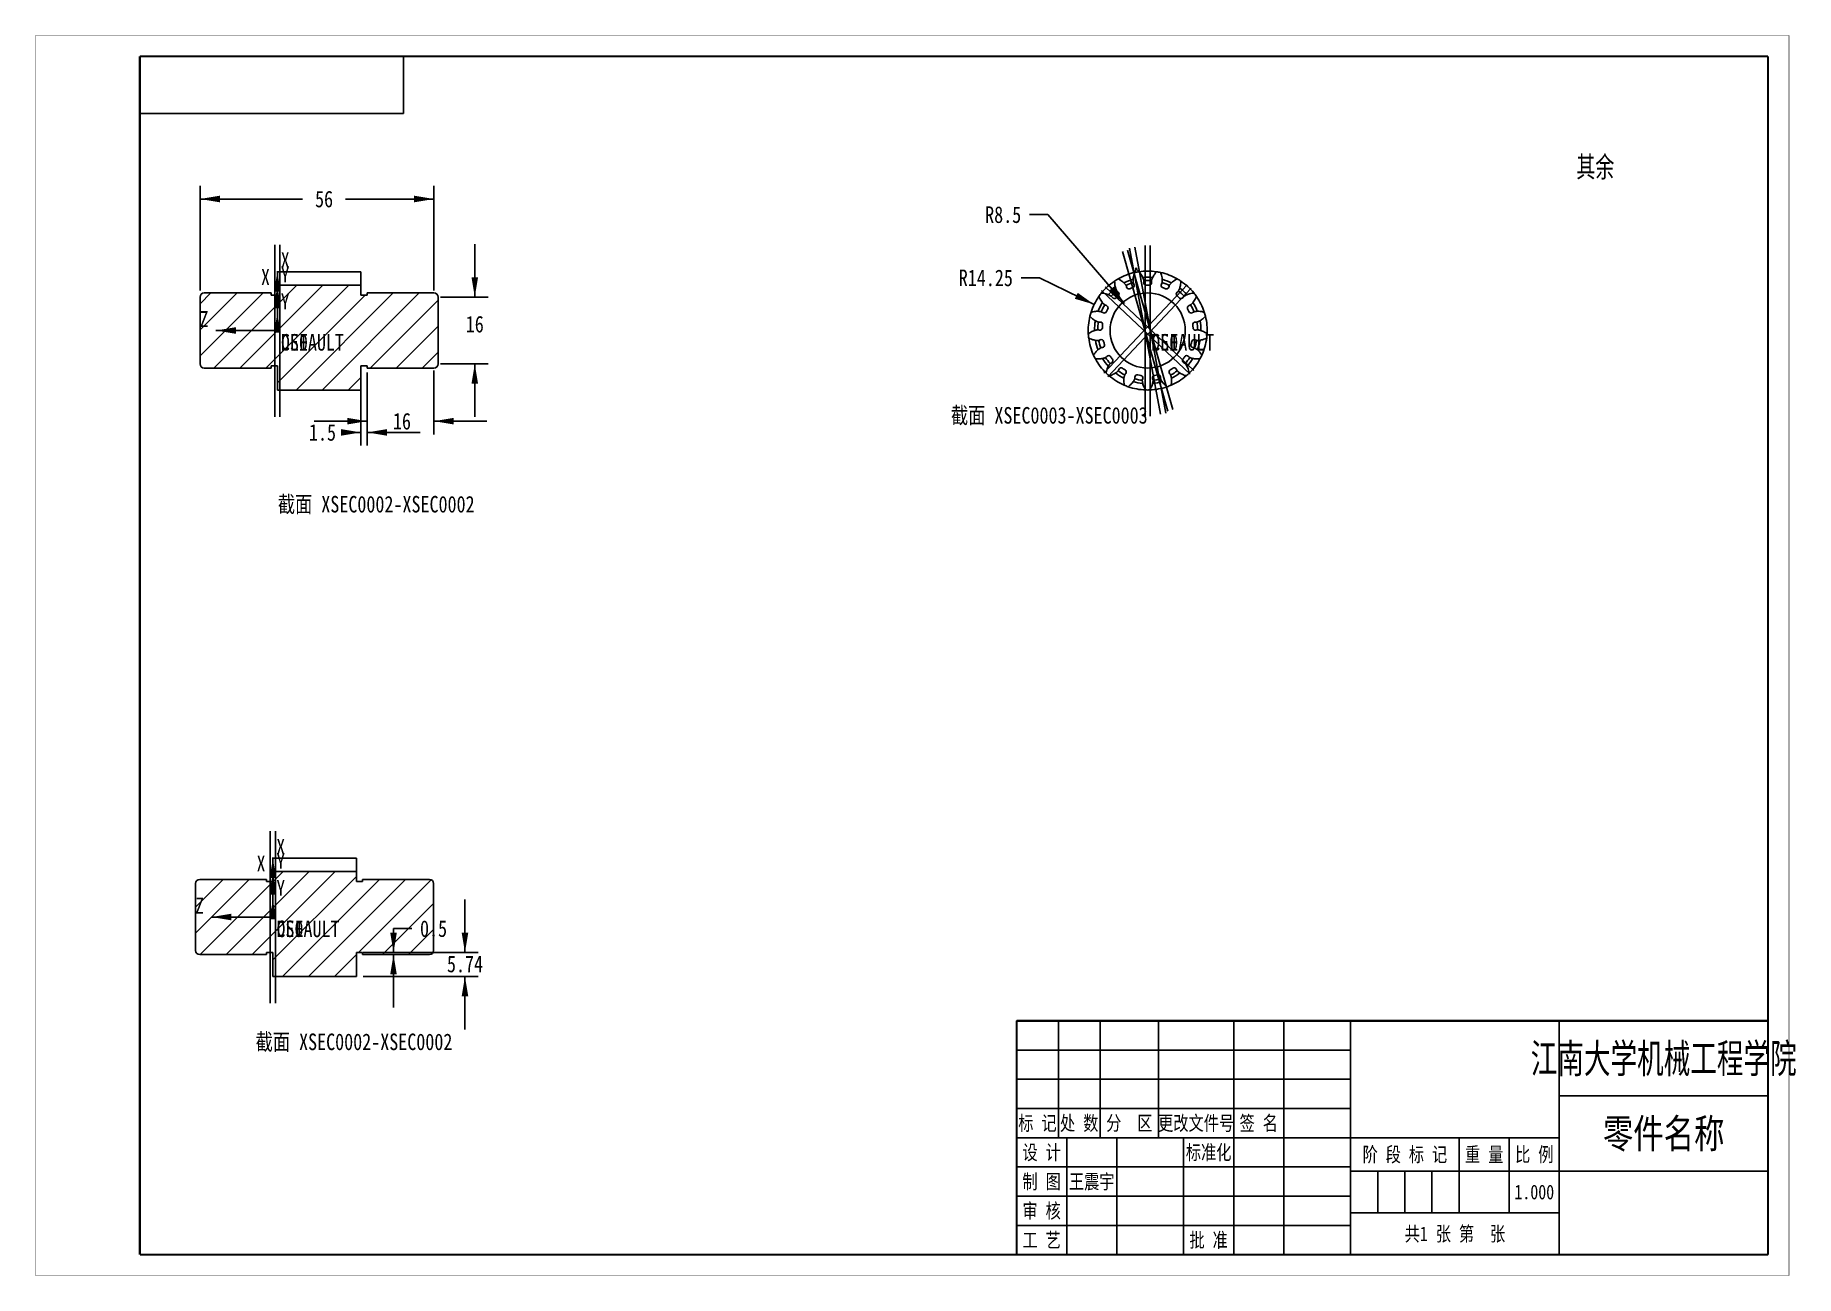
# Model space of a CAD drawing. Header units: inches. Extents: x 0 to 16.6, y 0 to 11.7.
import ezdxf

# ---------------------------------------------------------------- set-up
doc = ezdxf.new("R2010")
doc.units = ezdxf.units.IN
doc.header["$LTSCALE"] = 0.9094488189
doc.header["$MEASUREMENT"] = 0
doc.layers.get('0').update_dxf_attribs({"linetype": 'CONTINUOUS'})
for name, color, linetype in [('CSYS', 7, 'CONTINUOUS'), ('CURVE', 7, 'CONTINUOUS'), ('DATUM', 7, 'CONTINUOUS')]:
    doc.layers.add(name, color=color, linetype=linetype)
doc.styles.get("Standard").update_dxf_attribs({"font": 'txt', "width": 0.8})
doc.styles.add('TEXTSTYLE_2', font='txt', dxfattribs={"width": 0.7})
doc.dimstyles.new('DIMSTYLE_1', dxfattribs={"dimtxt": 0.15625, "dimasz": 0.1875, "dimexe": 0.125, "dimexo": 0.0625, "dimgap": 0.078125, "dimtad": 0, "dimtih": 1, "dimtoh": 1, "dimzin": 4, "dimdsep": 46, "dimtxsty": 'Standard', "dimblk": '_FILLED', "dimblk1": '_FILLED', "dimblk2": '_FILLED', "dimcen": 0.09, "dimazin": 1, "dimtfac": 1, "dimtofl": 0, "dimtmove": 0, "dimatfit": 3, "dimldrblk": '_FILLED', "dimfxl": 1, "dimtolj": 1, "dimtzin": 4, "dimarcsym": 0})
doc.dimstyles.new('DIMSTYLE_2', dxfattribs={"dimtxt": 0.15625, "dimasz": 0.1875, "dimexe": 0.125, "dimexo": 0.0625, "dimgap": 0.09, "dimtad": 0, "dimtih": 1, "dimtoh": 1, "dimzin": 4, "dimdsep": 46, "dimtxsty": 'Standard', "dimblk": '_FILLED', "dimblk1": '_FILLED', "dimblk2": '_FILLED', "dimcen": 0.09, "dimazin": 1, "dimtfac": 1, "dimtofl": 0, "dimtmove": 0, "dimatfit": 3, "dimldrblk": '_FILLED', "dimfxl": 1, "dimtolj": 1, "dimtzin": 4, "dimarcsym": 0})
pattern_1 = [(45, (0, 0), (-0.1227491437, 0.1227491437), [])]

msp = doc.modelspace()

# ---------------------------------------------------------------- texts
at = {"color": 2, "linetype": 'Continuous', "insert": (14.5303216028, 10.5526755954), "char_height": 0.1968503937, "width": 0.4133858268, "attachment_point": 1, "line_spacing_factor": 0.9, "style": 'TEXTSTYLE_2'}
msp.add_mtext('其余', dxfattribs=at)
at = {"color": 7, "linetype": 'Continuous', "attachment_point": 1, "line_spacing_factor": 0.9}
for s, insert, char_height, width in [('X', (2.1280804426, 9.490168339), 0.1494832677, 0.1195866142), ('Y', (2.3138087891, 9.5149656183), 0.1494832677, 0.1195866142), ('Z', (1.5493402852, 9.0935237551), 0.1494832677, 0.1195866142), ('DEFAULT', (2.3138087891, 8.8778987551), 0.15625, 0.875), ('DEFAULT', (10.5213396467, 8.8778987551), 0.15625, 0.875), ('X', (2.0861832305, 3.9597363321), 0.1494832677, 0.1195866142), ('Y', (2.2719115769, 3.9845336114), 0.1494832677, 0.1195866142), ('Z', (1.507443073, 3.5630917483), 0.1494832677, 0.1195866142), ('DEFAULT', (2.2719115769, 3.3474667483), 0.15625, 0.875)]:
    msp.add_mtext(s, dxfattribs=dict(at, insert=insert, char_height=char_height, width=width))
at = {"color": 2, "linetype": 'Continuous', "char_height": 0.15625, "width": 3.75, "attachment_point": 3, "line_spacing_factor": 0.9}
for s, insert in [('截面 XSEC0003-XSEC0003', (10.4882687806, 8.1891438339)), ('截面 XSEC0002-XSEC0002', (4.1408411364, 7.351199590399999)), ('截面 XSEC0002-XSEC0002', (3.9313550755, 2.2816369175))]:
    msp.add_mtext(s, dxfattribs=dict(at, insert=insert))
at = {"layer": 'CSYS', "color": 7, "linetype": 'Continuous', "attachment_point": 1, "line_spacing_factor": 0.9}
for s, insert, char_height, width in [('X', (2.3138087891, 9.6477489726), 0.1494832677, 0.1195866142), ('X', (2.1280804426, 9.490168339), 0.1494832677, 0.1195866142), ('Y', (2.3138087891, 9.5149656183), 0.1494832677, 0.1195866142), ('Y', (2.3138087891, 9.260180822899999), 0.1494832677, 0.1195866142), ('Z', (1.5493402852, 9.0935237551), 0.1494832677, 0.1195866142), ('Z', (1.5493402852, 9.0935237551), 0.1494832677, 0.1195866142), ('CS0', (2.3138087891, 8.8778987551), 0.15625, 0.375), ('CS1', (2.3138087891, 8.8778987551), 0.15625, 0.375), ('CS0', (10.5213396467, 8.8778987551), 0.15625, 0.375), ('CS1', (10.5213396467, 8.8778987551), 0.15625, 0.375), ('X', (2.2719115769, 4.1173169658), 0.1494832677, 0.1195866142), ('X', (2.0861832305, 3.9597363321), 0.1494832677, 0.1195866142), ('Y', (2.2719115769, 3.9845336114), 0.1494832677, 0.1195866142), ('Y', (2.2719115769, 3.7297488161), 0.1494832677, 0.1195866142), ('Z', (1.507443073, 3.5630917483), 0.1494832677, 0.1195866142), ('Z', (1.507443073, 3.5630917483), 0.1494832677, 0.1195866142), ('CS0', (2.2719115769, 3.3474667483), 0.15625, 0.375), ('CS1', (2.2719115769, 3.3474667483), 0.15625, 0.375)]:
    msp.add_mtext(s, dxfattribs=dict(at, insert=insert, char_height=char_height, width=width))

# ---------------------------------------------------------------- blocks, each defined once
blk = doc.blocks.new('_FILLED')
at = {"color": 0, "linetype": 'ByBlock'}
blk.add_solid([(0, 0), (-1, 0.1666666667), (-1, -0.1666666667)], dxfattribs=at)
blk = doc.blocks.new('*D1')
at = {"color": 2, "linetype": 'Continuous', "transparency": 16777216}
for p, q in [((4.1425693964, 9.2259302512), (4.1425693964, 9.7259302512)), ((3.8196158757, 9.2259302512), (4.2675693964, 9.2259302512)), ((3.8196158757, 8.5960089913), (4.2675693964, 8.5960089913)), ((4.1425693964, 8.5960089913), (4.1425693964, 8.0960089913))]:
    blk.add_line(p, q, dxfattribs=at)
at = {"color": 2, "linetype": 'Continuous', "transparency": 16777216, "xscale": 0.1875, "yscale": 0.1875, "zscale": 0.1875}
for p, rotation in [((4.1425693964, 9.2259302512), 270), ((4.1425693964, 8.5960089913), 90)]:
    blk.add_blockref('_FILLED', p, dxfattribs=dict(at, rotation=rotation))
at = {"color": 2, "linetype": 'Continuous', "transparency": 16777216, "insert": (4.1425693964, 9.0492757768), "char_height": 0.15625, "width": 0.25, "attachment_point": 2, "line_spacing_factor": 0.9}
blk.add_mtext('16', dxfattribs=at)
blk = doc.blocks.new('*D2')
at = {"color": 2, "linetype": 'Continuous', "transparency": 16777216}
for p, q in [((1.5523914663, 9.2884302512), (1.5523914663, 10.2759762715)), ((1.5523914663, 10.1509762715), (2.5182909595, 10.1509762715)), ((3.7571158757, 10.1509762715), (2.9245409595, 10.1509762715)), ((3.7571158757, 9.2884302512), (3.7571158757, 10.2759762715))]:
    blk.add_line(p, q, dxfattribs=at)
at = {"color": 2, "linetype": 'Continuous', "transparency": 16777216, "xscale": 0.1875, "yscale": 0.1875, "zscale": 0.1875, "rotation": 180}
blk.add_blockref('_FILLED', (1.5523914663, 10.1509762715), dxfattribs=at)
at = {"color": 2, "linetype": 'Continuous', "transparency": 16777216, "xscale": 0.1875, "yscale": 0.1875, "zscale": 0.1875}
blk.add_blockref('_FILLED', (3.7571158757, 10.1509762715), dxfattribs=at)
at = {"color": 2, "linetype": 'Continuous', "transparency": 16777216, "insert": (2.7214159595, 10.2291012715), "char_height": 0.15625, "width": 0.25, "attachment_point": 2, "line_spacing_factor": 0.9}
blk.add_mtext('56', dxfattribs=at)
blk = doc.blocks.new('*D3')
at = {"color": 2, "linetype": 'Continuous', "transparency": 16777216}
for p, q in [((9.5456338782, 10.0034980847), (9.3737588782, 10.0034980847)), ((10.2696589469, 9.1643418072), (9.5456338782, 10.0034980847))]:
    blk.add_line(p, q, dxfattribs=at)
at = {"color": 2, "linetype": 'Continuous', "transparency": 16777216, "xscale": 0.1875, "yscale": 0.1875, "zscale": 0.1875, "rotation": 310.7876651956001}
blk.add_blockref('_FILLED', (10.2696589469, 9.1643418072), dxfattribs=at)
at = {"color": 2, "linetype": 'Continuous', "transparency": 16777216, "insert": (9.2956338782, 10.0816230847), "char_height": 0.15625, "width": 0.5, "attachment_point": 3, "line_spacing_factor": 0.9}
blk.add_mtext('R8.5', dxfattribs=at)
blk = doc.blocks.new('*D4')
at = {"color": 2, "linetype": 'Continuous', "transparency": 16777216}
for p, q in [((9.4670455733, 9.4073912535), (9.2951705733, 9.4073912535)), ((9.9837009425, 9.156242533099999), (9.4670455733, 9.4073912535))]:
    blk.add_line(p, q, dxfattribs=at)
at = {"color": 2, "linetype": 'Continuous', "transparency": 16777216, "xscale": 0.1875, "yscale": 0.1875, "zscale": 0.1875, "rotation": 334.075385112}
blk.add_blockref('_FILLED', (9.9837009425, 9.156242533099999), dxfattribs=at)
at = {"color": 2, "linetype": 'Continuous', "transparency": 16777216, "insert": (9.2170455733, 9.4855162535), "char_height": 0.15625, "width": 0.75, "attachment_point": 3, "line_spacing_factor": 0.9}
blk.add_mtext('R14.25', dxfattribs=at)
blk = doc.blocks.new('*D5')
at = {"color": 2, "linetype": 'Continuous', "transparency": 16777216}
for p, q in [((4.0502275398, 3.0458919452), (4.0502275398, 3.5458919452)), ((3.0887422856, 3.0458919452), (4.1752275398, 3.0458919452)), ((3.0887422856, 2.8198670343), (4.1752275398, 2.8198670343)), ((4.0502275398, 2.8198670343), (4.0502275398, 2.3198670343))]:
    blk.add_line(p, q, dxfattribs=at)
at = {"color": 2, "linetype": 'Continuous', "transparency": 16777216, "xscale": 0.1875, "yscale": 0.1875, "zscale": 0.1875}
for p, rotation in [((4.0502275398, 3.0458919452), 270), ((4.0502275398, 2.8198670343), 90)]:
    blk.add_blockref('_FILLED', p, dxfattribs=dict(at, rotation=rotation))
at = {"color": 2, "linetype": 'Continuous', "transparency": 16777216, "insert": (4.0502275398, 3.0158368374), "char_height": 0.15625, "width": 0.5, "attachment_point": 2, "line_spacing_factor": 0.9}
blk.add_mtext('5.74', dxfattribs=at)
blk = doc.blocks.new('*D6')
at = {"color": 2, "linetype": 'Continuous', "transparency": 16777216}
for p, q in [((3.1271946159, 8.4941389126), (3.1271946159, 7.9311491807)), ((3.7571158757, 8.5335089913), (3.7571158757, 7.9311491807)), ((3.1271946159, 8.0561491807), (2.6271946159, 8.0561491807)), ((3.7571158757, 8.0561491807), (4.2571158757, 8.0561491807))]:
    blk.add_line(p, q, dxfattribs=at)
at = {"color": 2, "linetype": 'Continuous', "transparency": 16777216, "xscale": 0.1875, "yscale": 0.1875, "zscale": 0.1875}
blk.add_blockref('_FILLED', (3.1271946159, 8.0561491807), dxfattribs=at)
at = {"color": 2, "linetype": 'Continuous', "transparency": 16777216, "xscale": 0.1875, "yscale": 0.1875, "zscale": 0.1875, "rotation": 180}
blk.add_blockref('_FILLED', (3.7571158757, 8.0561491807), dxfattribs=at)
at = {"color": 2, "linetype": 'Continuous', "transparency": 16777216, "insert": (3.4559725474, 8.1342741807), "char_height": 0.15625, "width": 0.25, "attachment_point": 2, "line_spacing_factor": 0.9}
blk.add_mtext('16', dxfattribs=at)
blk = doc.blocks.new('*D7')
at = {"color": 2, "linetype": 'Continuous', "transparency": 16777216}
for p, q in [((3.0681394978, 8.513823952000001), (3.0681394978, 7.8251704761)), ((3.1271946159, 8.513823952000001), (3.1271946159, 7.8251704761)), ((3.0681394978, 7.9501704761), (2.9123743021, 7.9501704761)), ((3.1271946159, 7.9501704761), (3.6271946159, 7.9501704761))]:
    blk.add_line(p, q, dxfattribs=at)
at = {"color": 2, "linetype": 'Continuous', "transparency": 16777216, "xscale": 0.1875, "yscale": 0.1875, "zscale": 0.1875}
blk.add_blockref('_FILLED', (3.0681394978, 7.9501704761), dxfattribs=at)
at = {"color": 2, "linetype": 'Continuous', "transparency": 16777216, "xscale": 0.1875, "yscale": 0.1875, "zscale": 0.1875, "rotation": 180}
blk.add_blockref('_FILLED', (3.1271946159, 7.9501704761), dxfattribs=at)
at = {"color": 2, "linetype": 'Continuous', "transparency": 16777216, "insert": (2.8342493021, 8.0282954761), "char_height": 0.15625, "width": 0.375, "attachment_point": 3, "line_spacing_factor": 0.9}
blk.add_mtext('1.5', dxfattribs=at)
blk = doc.blocks.new('*D8')
at = {"color": 2, "linetype": 'Continuous', "transparency": 16777216}
for p, q in [((3.3762423226, 3.0458919452), (3.3762423226, 3.2712224765)), ((3.3762423226, 3.2712224765), (3.5481173226, 3.2712224765)), ((3.1477974037, 3.0458919452), (3.5012423226, 3.0458919452)), ((3.1477974037, 3.0262069058), (3.5012423226, 3.0262069058)), ((3.3762423226, 3.0262069058), (3.3762423226, 2.5262069058))]:
    blk.add_line(p, q, dxfattribs=at)
at = {"color": 2, "linetype": 'Continuous', "transparency": 16777216, "xscale": 0.1875, "yscale": 0.1875, "zscale": 0.1875}
for p, rotation in [((3.3762423226, 3.0458919452), 270), ((3.3762423226, 3.0262069058), 90)]:
    blk.add_blockref('_FILLED', p, dxfattribs=dict(at, rotation=rotation))
at = {"color": 2, "linetype": 'Continuous', "transparency": 16777216, "insert": (3.6262423226, 3.3493474765), "char_height": 0.15625, "width": 0.375, "attachment_point": 1, "line_spacing_factor": 0.9}
blk.add_mtext('0.5', dxfattribs=at)
blk = doc.blocks.new('*T9')
at = {"color": 2, "linetype": 'Continuous'}
for p, q in [((1.968503937, 2.2047244094), (-0, 2.2047244094)), ((-0, 0), (-0, 2.2047244094)), ((1.968503937, 0), (1.968503937, 2.2047244094)), ((1.968503937, 1.4960629921), (-0, 1.4960629921)), ((1.968503937, 0.7874015748000001), (-0, 0.7874015748000001)), ((1.968503937, 0), (-0, 0))]:
    blk.add_line(p, q, dxfattribs=at)
at = {"color": 2, "linetype": 'Continuous', "insert": (0.9842519685, 1.9881889764), "char_height": 0.2755905512, "width": 3.8582677165, "attachment_point": 2, "line_spacing_factor": 0.9, "style": 'TEXTSTYLE_2'}
blk.add_mtext('江南大学机械工程学院', dxfattribs=at)
at = {"color": 2, "linetype": 'Continuous', "insert": (0.9842519685, 1.2795275591), "char_height": 0.2755905512, "width": 2.2047244094, "attachment_point": 2, "line_spacing_factor": 0.9}
blk.add_mtext('零件名称 ', dxfattribs=at)
blk = doc.blocks.new('*T10')
at = {"color": 2, "linetype": 'Continuous'}
for p, q in [((1.968503937, 1.1023622047), (0, 1.1023622047)), ((0, 0), (0, 1.1023622047)), ((1.0236220472, 0.3937007874), (1.0236220472, 1.1023622047)), ((1.4960629921, 0.3937007874), (1.4960629921, 1.1023622047)), ((1.968503937, 0), (1.968503937, 1.1023622047)), ((1.968503937, 0.7874015748000001), (0, 0.7874015748000001)), ((0.2559055118, 0.3937007874), (0.2559055118, 0.7874015748000001)), ((0.5118110236, 0.3937007874), (0.5118110236, 0.7874015748000001)), ((0.7677165354000001, 0.3937007874), (0.7677165354000001, 0.7874015748000001)), ((1.968503937, 0.3937007874), (0, 0.3937007874)), ((1.968503937, 0), (0, 0))]:
    blk.add_line(p, q, dxfattribs=at)
at = {"color": 2, "linetype": 'Continuous', "char_height": 0.1377952756, "attachment_point": 2, "line_spacing_factor": 0.9}
for s, insert, width in [('阶 段 标 记', (0.5118110236, 1.0137795276), 1.5433070866), ('重 量', (1.2598425197, 1.0137795276), 0.6614173228), ('比 例', (1.7322834646, 1.0137795276), 0.6614173228), ('1.000', (1.7322834646, 0.6594488189), 1.1023622047), ('共1 张 第  张', (0.9842519685, 0.2657480315), 1.9842519685)]:
    blk.add_mtext(s, dxfattribs=dict(at, insert=insert, width=width))
blk = doc.blocks.new('*T11')
at = {"color": 2, "linetype": 'Continuous'}
for p, q in [((0, 0), (0, 1.1023622047)), ((0, 1.1023622047), (3.1496062992, 1.1023622047)), ((0.4724409449, 0), (0.4724409449, 1.1023622047)), ((0.9448818898000001, 0), (0.9448818898000001, 1.1023622047)), ((1.5748031496, 0), (1.5748031496, 1.1023622047)), ((2.0472440945, 0), (2.0472440945, 1.1023622047)), ((2.5196850394, 0), (2.5196850394, 1.1023622047)), ((3.1496062992, 0), (3.1496062992, 1.1023622047)), ((0, 0.8267716534999999), (3.1496062992, 0.8267716534999999)), ((0, 0.5511811024000001), (3.1496062992, 0.5511811024000001)), ((0, 0.2755905512), (3.1496062992, 0.2755905512)), ((0, 0), (3.1496062992, 0))]:
    blk.add_line(p, q, dxfattribs=at)
at = {"color": 2, "linetype": 'Continuous', "char_height": 0.1377952756, "width": 0.6614173228, "attachment_point": 2, "line_spacing_factor": 0.9}
for s, insert in [('设 计', (0.2362204724, 1.0334645669)), ('标准化', (1.811023622, 1.0334645669)), ('制 图', (0.2362204724, 0.7578740156999999)), ('王震宇', (0.7086614173000001, 0.7578740156999999)), ('审 核', (0.2362204724, 0.4822834646)), ('工 艺', (0.2362204724, 0.2066929134)), ('批 准', (1.811023622, 0.2066929134))]:
    blk.add_mtext(s, dxfattribs=dict(at, insert=insert))
blk = doc.blocks.new('*T12')
at = {"color": 2, "linetype": 'Continuous'}
for p, q in [((0, 0), (5.1181102362, 0)), ((0, 0), (0, -1.1023622047)), ((0.3937007874, 0), (0.3937007874, -1.1023622047)), ((0.7874015748000001, 0), (0.7874015748000001, -1.1023622047)), ((1.3385826772, 0), (1.3385826772, -1.1023622047)), ((2.0472440945, 0), (2.0472440945, -1.1023622047)), ((2.5196850394, 0), (2.5196850394, -1.1023622047)), ((3.1496062992, 0), (3.1496062992, -1.1023622047)), ((5.1181102362, 0), (5.1181102362, -1.1023622047)), ((0, -0.2755905512), (3.1496062992, -0.2755905512)), ((0, -0.5511811024000001), (3.1496062992, -0.5511811024000001)), ((0, -0.8267716534999999), (3.1496062992, -0.8267716534999999)), ((0, -1.1023622047), (5.1181102362, -1.1023622047))]:
    blk.add_line(p, q, dxfattribs=at)
at = {"color": 2, "linetype": 'Continuous', "char_height": 0.1377952756, "attachment_point": 2, "line_spacing_factor": 0.9}
for s, insert, width in [('标 记', (0.1968503937, -0.8956692913), 0.6614173228), ('处 数', (0.5905511811, -0.8956692913), 0.6614173228), ('分  区', (1.062992126, -0.8956692913), 0.8818897638), ('更改文件号', (1.6929133858, -0.8956692913), 1.1023622047), ('签 名', (2.2834645669, -0.8956692913), 0.6614173228)]:
    blk.add_mtext(s, dxfattribs=dict(at, insert=insert, width=width))
blk = doc.blocks.new('*T13')
at = {"color": 2, "linetype": 'Continuous'}
for p, q in [((0, 0), (2.4852362205, 0)), ((0, 0), (0, -0.5382627953)), ((2.4852362205, 0), (2.4852362205, -0.5382627953)), ((0, -0.5382627953), (2.4852362205, -0.5382627953))]:
    blk.add_line(p, q, dxfattribs=at)

# ---------------------------------------------------------------- dimensions: what is measured, and where the dimension line sits
at = {"color": 2, "linetype": 'Continuous'}
for base, p1, p2, picture, middle in [((3.7571158757, 10.1509762715), (1.5523914663, 9.2259302512), (3.7571158757, 9.2259302512), '*D2', (2.7214159868, 10.1509763943)), ((3.1271946159, 7.9501704761), (3.0681394978, 8.576323952000001), (3.1271946159, 8.576323952000001), '*D7', (2.6662805512, 7.9501702016)), ((3.7571158757, 8.0561491807), (3.1271946159, 8.5566389126), (3.7571158757, 8.5960089913), '*D6', (3.4715974703, 8.056148763300001))]:
    dim = msp.add_linear_dim(base=base, p1=p1, p2=p2, dimstyle='DIMSTYLE_1', dxfattribs=at)
    dim.commit()
    dim.dimension.update_dxf_attribs({"geometry": picture, "text_midpoint": middle, "dimtype": 160})
for mpoint, picture, middle in [((10.2696589469, 9.1643418072), '*D3', (9.0456338782, 10.0034980847)), ((9.9837009425, 9.156242533099999), '*D4', (8.8420455733, 9.4073912535))]:
    dim = msp.add_radius_dim(center=(10.4882687806, 8.9109696213), mpoint=mpoint, text='R<>', dimstyle='DIMSTYLE_2', override={"dimpost": '<>'}, dxfattribs=at)
    dim.commit()
    dim.dimension.update_dxf_attribs({"geometry": picture, "text_midpoint": middle, "dimtype": 164})
for base, p1, p2, angle, picture, middle in [((4.1425693964, 8.5960089913), (3.7571158757, 9.2259302512), (3.7571158757, 8.5960089913), 270, '*D1', (4.1581945164, 8.9711504358)), ((4.0502275398, 3.0458919452), (3.0262422856, 2.8198670343), (3.0262422856, 3.0458919452), 90, '*D5', (4.0541338943, 2.9377118809)), ((3.3762423226, 3.0458919452), (3.0852974037, 3.0262069058), (3.0852974037, 3.0458919452), 90, '*D8', (3.8176486398, 3.2712224525))]:
    dim = msp.add_linear_dim(base=base, p1=p1, p2=p2, angle=angle, dimstyle='DIMSTYLE_1', dxfattribs=at)
    dim.commit()
    dim.dimension.update_dxf_attribs({"geometry": picture, "text_midpoint": middle, "dimtype": 160})

# ---------------------------------------------------------------- hatches: boundary and pattern name
at = {"linetype": 'Continuous'}
h = msp.add_hatch(dxfattribs=at)
h.set_pattern_fill('XSEC0002', color=2, scale=0.1735935039, angle=45, style=0, pattern_type=0)
h.set_pattern_definition(pattern_1)
edge = h.paths.add_edge_path()
edge.add_line((2.280737923, 9.3391192276), (2.280737923, 9.2456152906))
edge.add_line((2.280737923, 9.3391192276), (3.0681394978, 9.3391192276))
edge.add_line((3.0681394978, 9.3391192276), (3.0681394978, 9.2456152906))
edge.add_line((3.0681394978, 9.2456152906), (3.1271946159, 9.2456152906))
edge.add_line((3.1271946159, 9.2653003299), (3.1271946159, 9.2456152906))
edge.add_line((3.1271946159, 9.2653003299), (3.7571158757, 9.2653003299))
edge.add_arc((3.7571158757, 9.2259302512), 0.0393700787, 0, 90)
edge.add_line((3.7964859545, 9.2259302512), (3.7964859545, 8.5960089913))
edge.add_arc((3.7571158757, 8.5960089913), 0.0393700787, 270, 360)
edge.add_line((3.1271946159, 8.5566389126), (3.7571158757, 8.5566389126))
edge.add_line((3.1271946159, 8.576323952000001), (3.1271946159, 8.5566389126))
edge.add_line((3.0681394978, 8.576323952000001), (3.1271946159, 8.576323952000001))
edge.add_line((3.0681394978, 8.576323952000001), (3.0681394978, 8.3499459992))
edge.add_line((2.280737923, 8.3499459992), (3.0681394978, 8.3499459992))
edge.add_line((2.280737923, 8.576323952000001), (2.280737923, 8.3499459992))
edge.add_line((2.2216828049, 8.576323952000001), (2.280737923, 8.576323952000001))
edge.add_line((2.2216828049, 8.576323952000001), (2.2216828049, 8.5566389126))
edge.add_line((1.591761545, 8.5566389126), (2.2216828049, 8.5566389126))
edge.add_arc((1.591761545, 8.5960089913), 0.0393700787, 180, 270)
edge.add_line((1.5523914663, 9.2259302512), (1.5523914663, 8.5960089913))
edge.add_arc((1.591761545, 9.2259302512), 0.0393700787, 90, 180)
edge.add_line((1.591761545, 9.2653003299), (2.2216828049, 9.2653003299))
edge.add_line((2.2216828049, 9.2653003299), (2.2216828049, 9.2456152906))
edge.add_line((2.2216828049, 9.2456152906), (2.280737923, 9.2456152906))
h = msp.add_hatch(dxfattribs=at)
h.set_pattern_fill('XSEC0002', color=2, scale=0.1735935039, angle=45, style=0, pattern_type=0)
h.set_pattern_definition(pattern_1)
edge = h.paths.add_edge_path()
edge.add_line((2.2388407108, 3.8086872208), (2.2388407108, 3.7151832837))
edge.add_line((2.2388407108, 3.8086872208), (3.0262422856, 3.8086872208))
edge.add_line((3.0262422856, 3.8086872208), (3.0262422856, 3.7151832837))
edge.add_line((3.0262422856, 3.7151832837), (3.0852974037, 3.7151832837))
edge.add_line((3.0852974037, 3.7348683231), (3.0852974037, 3.7151832837))
edge.add_line((3.0852974037, 3.7348683231), (3.7152186635, 3.7348683231))
edge.add_arc((3.7152186635, 3.6954982444), 0.0393700787, 0, 90)
edge.add_line((3.7545887423, 3.6954982444), (3.7545887423, 3.0655769845))
edge.add_arc((3.7152186635, 3.0655769845), 0.0393700787, 270, 360)
edge.add_line((3.0852974037, 3.0262069058), (3.7152186635, 3.0262069058))
edge.add_line((3.0852974037, 3.0458919452), (3.0852974037, 3.0262069058))
edge.add_line((3.0262422856, 3.0458919452), (3.0852974037, 3.0458919452))
edge.add_line((3.0262422856, 3.0458919452), (3.0262422856, 2.8195139924))
edge.add_line((2.2388407108, 2.8195139924), (3.0262422856, 2.8195139924))
edge.add_line((2.2388407108, 3.0458919452), (2.2388407108, 2.8195139924))
edge.add_line((2.1797855927, 3.0458919452), (2.2388407108, 3.0458919452))
edge.add_line((2.1797855927, 3.0458919452), (2.1797855927, 3.0262069058))
edge.add_line((1.5498643328, 3.0262069058), (2.1797855927, 3.0262069058))
edge.add_arc((1.5498643328, 3.0655769845), 0.0393700787, 180, 270)
edge.add_line((1.5104942541, 3.6954982444), (1.5104942541, 3.0655769845))
edge.add_arc((1.5498643328, 3.6954982444), 0.0393700787, 90, 180)
edge.add_line((1.5498643328, 3.7348683231), (2.1797855927, 3.7348683231))
edge.add_line((2.1797855927, 3.7348683231), (2.1797855927, 3.7151832837))
edge.add_line((2.1797855927, 3.7151832837), (2.2388407108, 3.7151832837))

# ---------------------------------------------------------------- linework, layer by layer
at = {"color": 7, "linetype": 'Continuous'}
for p, q in [((10.3178534367, 9.687627709600001), (10.610463069, 8.1223044329)), ((10.463465631, 9.7141136651), (10.463465631, 8.1041935619)), ((2.280737923, 9.4657503119), (2.280737923, 9.2456152906)), ((2.280737923, 9.4657503119), (3.0681394978, 9.4657503119)), ((3.0681394978, 9.4657503119), (3.0681394978, 9.2456152906)), ((2.280737923, 9.3391192276), (3.0681394978, 9.3391192276)), ((2.280737923, 9.332411484400001), (2.280737923, 8.9109696213)), ((2.280737923, 9.3076142051), (2.280737923, 8.9109696213)), ((1.5523914663, 9.2259302512), (1.5523914663, 8.5960089913)), ((1.591761545, 9.2653003299), (2.2216828049, 9.2653003299)), ((2.2216828049, 9.2653003299), (2.2216828049, 9.2456152906)), ((2.2216828049, 9.2456152906), (2.280737923, 9.2456152906)), ((3.0681394978, 9.2456152906), (3.1271946159, 9.2456152906)), ((3.1271946159, 9.2653003299), (3.7571158757, 9.2653003299)), ((3.1271946159, 9.2653003299), (3.1271946159, 9.2456152906)), ((3.7964859545, 9.2259302512), (3.7964859545, 8.5960089913)), ((1.7019977655, 8.9109696213), (2.280737923, 8.9109696213)), ((1.591761545, 8.5566389126), (2.2216828049, 8.5566389126)), ((2.2216828049, 8.576323952000001), (2.2216828049, 8.5566389126)), ((2.2216828049, 8.576323952000001), (2.280737923, 8.576323952000001)), ((2.280737923, 8.576323952000001), (2.280737923, 8.3499459992)), ((3.0681394978, 8.576323952000001), (3.1271946159, 8.576323952000001)), ((3.0681394978, 8.576323952000001), (3.0681394978, 8.3499459992)), ((3.1271946159, 8.576323952000001), (3.1271946159, 8.5566389126)), ((3.1271946159, 8.5566389126), (3.7571158757, 8.5566389126)), ((2.280737923, 8.3499459992), (3.0681394978, 8.3499459992)), ((2.2388407108, 3.9353183051), (2.2388407108, 3.7151832837)), ((2.2388407108, 3.9353183051), (3.0262422856, 3.9353183051)), ((3.0262422856, 3.9353183051), (3.0262422856, 3.7151832837)), ((1.5104942541, 3.6954982444), (1.5104942541, 3.0655769845)), ((1.5498643328, 3.7348683231), (2.1797855927, 3.7348683231)), ((2.1797855927, 3.7348683231), (2.1797855927, 3.7151832837)), ((2.1797855927, 3.7151832837), (2.2388407108, 3.7151832837)), ((2.2388407108, 3.8086872208), (3.0262422856, 3.8086872208)), ((2.2388407108, 3.8019794776), (2.2388407108, 3.3805376145)), ((2.2388407108, 3.7771821983), (2.2388407108, 3.3805376145)), ((3.0262422856, 3.7151832837), (3.0852974037, 3.7151832837)), ((3.0852974037, 3.7348683231), (3.7152186635, 3.7348683231)), ((3.0852974037, 3.7348683231), (3.0852974037, 3.7151832837)), ((3.7545887423, 3.6954982444), (3.7545887423, 3.0655769845)), ((1.6601005533, 3.3805376145), (2.2388407108, 3.3805376145)), ((1.5498643328, 3.0262069058), (2.1797855927, 3.0262069058)), ((2.1797855927, 3.0458919452), (2.1797855927, 3.0262069058)), ((2.1797855927, 3.0458919452), (2.2388407108, 3.0458919452)), ((2.2388407108, 3.0458919452), (2.2388407108, 2.8195139924)), ((3.0262422856, 3.0458919452), (3.0852974037, 3.0458919452)), ((3.0262422856, 3.0458919452), (3.0262422856, 2.8195139924)), ((3.0852974037, 3.0458919452), (3.0852974037, 3.0262069058)), ((3.0852974037, 3.0262069058), (3.7152186635, 3.0262069058)), ((2.2388407108, 2.8195139924), (3.0262422856, 2.8195139924))]:
    msp.add_line(p, q, dxfattribs=at)
at = {"color": 9, "linetype": 'Continuous'}
for p, q in [((10.3666150944, 9.696742843200001), (10.6592247267, 8.1314195664)), ((10.5130719302, 9.7141136651), (10.5130719302, 8.1041935619))]:
    msp.add_line(p, q, dxfattribs=at)
at = {"color": 2, "linetype": 'Continuous', "const_width": 0.0051181104}
for points in [[(0, 0), (0, 11.6929133858)], [(0, 11.6929133858), (16.5354330709, 11.6929133858)], [(16.5354330709, 0), (16.5354330709, 11.6929133858)], [(0, 0), (16.5354330709, 0)]]:
    msp.add_lwpolyline(points, dxfattribs=at)
at = {"color": 7, "linetype": 'Continuous', "const_width": 0.0196850392}
for points in [[(0.9842519685, 0.1968503937), (0.9842519685, 11.4960629921)], [(0.9842519685, 11.4960629921), (16.3385826772, 11.4960629921)], [(16.3385826772, 0.1968503937), (16.3385826772, 11.4960629921)], [(9.2519685039, 2.4015748031), (16.3385826772, 2.4015748031)], [(9.2519685039, 0.1968503937), (9.2519685039, 2.4015748031)], [(0.9842519685, 0.1968503937), (16.3385826772, 0.1968503937)]]:
    msp.add_lwpolyline(points, dxfattribs=at)
at = {"color": 7, "linetype": 'Continuous'}
msp.add_circle((10.4882687806, 8.9109696213), 0.3543307087, dxfattribs=at)
for centre, radius, start, end in [((10.4882687806, 8.9109696213), 0.561023622, 98.5554899955, 102.6209805927), ((10.4882687806, 8.9109696213), 0.561023622, 77.37901940729999, 81.4445100045), ((10.4882687806, 8.9109696213), 0.561023622, 119.7319605837, 123.797451181), ((10.3114760342, 9.325428509), 0.0224409449, 192.274552104, 293.1012923939), ((10.4882687806, 8.9109696213), 0.4281496063, 109.2516487825, 113.1012923939), ((10.3397010496, 9.3363629382), 0.0224409449, 289.2516487825001, 30.07838907249999), ((10.4731342734, 9.361305930599999), 0.0224409449, 171.0980815158, 271.9248218057), ((10.4882687806, 8.9109696213), 0.4281496063, 88.07517819430001, 91.92482180569999), ((10.5034032878, 9.361305930599999), 0.0224409449, 268.0751781943, 8.9019184842), ((10.6368365116, 9.3363629382), 0.0224409449, 149.9216109275, 250.7483512174), ((10.4882687806, 8.9109696213), 0.4281496063, 66.89870760609998, 70.7483512175), ((10.665061527, 9.325428509), 0.0224409449, 246.8987076061, 347.725447896), ((10.4882687806, 8.9109696213), 0.561023622, 56.20254881899999, 60.26803941630001), ((1.591761545, 9.2259302512), 0.0393700787, 90, 180), ((3.7571158757, 9.2259302512), 0.0393700787, 0, 90), ((10.4882687806, 8.9109696213), 0.561023622, 140.908431172, 144.9739217692), ((10.0918902781, 9.1252496426), 0.0224409449, 331.604589959, 72.431330249), ((10.173694635, 9.233576118), 0.0224409449, 213.4510226922, 314.2777629821999), ((10.4882687806, 8.9109696213), 0.4281496063, 130.4281193708, 134.2777629822), ((10.1960637066, 9.2539682212), 0.0224409449, 310.4281193708, 51.2548596607), ((10.7804738546, 9.2539682212), 0.0224409449, 128.7451403393, 229.5718806292), ((10.4882687806, 8.9109696213), 0.4281496063, 45.7222370178, 49.5718806292), ((10.8028429262, 9.233576118), 0.0224409449, 225.7222370178, 326.5489773078), ((10.8846472831, 9.1252496426), 0.0224409449, 107.5686697511, 208.395410041), ((10.4882687806, 8.9109696213), 0.561023622, 35.0260782308, 39.091568828), ((10.4882687806, 8.9109696213), 0.561023622, 162.0849017602, 166.1503923574), ((10.0412499627, 8.9675913598), 0.0224409449, 352.7810605472, 93.60780083719999), ((10.0783982173, 9.098153932), 0.0224409449, 234.6274932805, 335.4542335703999), ((10.4882687806, 8.9109696213), 0.4281496063, 151.604589959, 155.4542335704), ((10.4882687806, 8.9109696213), 0.4281496063, 24.5457664296, 28.39541004099999), ((10.8981393438, 9.098153932), 0.0224409449, 204.5457664296, 305.3725067195), ((10.9352875985, 8.9675913598), 0.0224409449, 86.39219916280001, 187.2189394527), ((10.4882687806, 8.9109696213), 0.561023622, 13.8496076426, 17.9150982398), ((10.4882687806, 8.9109696213), 0.561023622, 183.2613723484, 187.3268629457), ((10.0384570904, 8.937451467699999), 0.0224409449, 255.8039638687, 356.6307041586001), ((10.0509820157, 8.8022859975), 0.0224409449, 13.9575311355, 114.7842714254), ((10.4882687806, 8.9109696213), 0.4281496063, 172.7810605472, 176.6307041586), ((10.4882687806, 8.9109696213), 0.4281496063, 193.9575311355, 197.8071747469), ((10.4882687806, 8.9109696213), 0.4281496063, 342.1928252531001, 346.0424688645), ((10.9255555455, 8.8022859975), 0.0224409449, 65.2157285746, 166.0424688645), ((10.4882687806, 8.9109696213), 0.4281496063, 3.3692958414, 7.218939452800001), ((10.9380804708, 8.937451467699999), 0.0224409449, 183.3692958414, 284.1960361313), ((10.4882687806, 8.9109696213), 0.561023622, 352.6731370543, 356.7386276516), ((10.4882687806, 8.9109696213), 0.561023622, 204.4378429367, 208.5033335339), ((10.0592655247, 8.7731724832), 0.0224409449, 276.9804344569, 17.8071747469), ((10.1197720694, 8.6516589607), 0.0224409449, 35.1340017237, 135.9607420137), ((10.4882687806, 8.9109696213), 0.4281496063, 215.1340017237, 218.9836453351), ((10.1380132259, 8.6275037658), 0.0224409449, 298.1569050452, 38.9836453351), ((10.8385243353, 8.6275037658), 0.0224409449, 141.0163546649, 241.8430949548), ((10.4882687806, 8.9109696213), 0.4281496063, 321.0163546649, 324.8659982763), ((10.8567654918, 8.6516589607), 0.0224409449, 44.0392579864, 144.8659982763), ((10.9172720365, 8.7731724832), 0.0224409449, 162.1928252531, 263.0195655431), ((10.4882687806, 8.9109696213), 0.561023622, 331.4966664661, 335.5621570633), ((1.591761545, 8.5960089913), 0.0393700787, 180, 270), ((3.7571158757, 8.5960089913), 0.0393700787, 270, 360), ((10.4882687806, 8.9109696213), 0.561023622, 225.6143135249, 229.6798041222), ((10.2383296459, 8.5360532656), 0.0224409449, 56.31047231189999, 157.1372126019), ((10.4882687806, 8.9109696213), 0.4281496063, 236.310472312, 240.1601159233), ((10.2640648806, 8.5201186829), 0.0224409449, 319.3333756334, 60.1601159233), ((10.3906428874, 8.471082101799999), 0.0224409449, 77.4869429002, 178.3136831901), ((10.4882687806, 8.9109696213), 0.4281496063, 257.4869429002, 261.3365865116), ((10.4203965144, 8.465520185), 0.0224409449, 340.5098462216001, 81.33658651160002), ((10.5561410468, 8.465520185), 0.0224409449, 98.66341348840001, 199.4901537784), ((10.4882687806, 8.9109696213), 0.4281496063, 278.6634134884, 282.5130570998), ((10.5858946738, 8.471082101799999), 0.0224409449, 1.6863168099, 102.5130570998), ((10.7124726806, 8.5201186829), 0.0224409449, 119.8398840767, 220.6666243666), ((10.4882687806, 8.9109696213), 0.4281496063, 299.8398840767, 303.689527688), ((10.7382079153, 8.5360532656), 0.0224409449, 22.8627873981, 123.689527688), ((10.4882687806, 8.9109696213), 0.561023622, 310.3201958778, 314.3856864751), ((10.4882687806, 8.9109696213), 0.561023622, 246.7907841131, 250.8562747104), ((10.4882687806, 8.9109696213), 0.561023622, 267.9672547014, 272.0327452986), ((10.4882687806, 8.9109696213), 0.561023622, 289.1437252896, 293.2092158869), ((1.5498643328, 3.6954982444), 0.0393700787, 90, 180), ((3.7152186635, 3.6954982444), 0.0393700787, 0, 90), ((1.5498643328, 3.0655769845), 0.0393700787, 180, 270), ((3.7152186635, 3.0655769845), 0.0393700787, 270, 360)]:
    msp.add_arc(centre, radius, start, end, dxfattribs=at)
for points, knots in [([(10.4509636367, 9.3647785202), (10.4521610036, 9.3724230703), (10.4521973617, 9.3783954595), (10.4513995252, 9.3838057181), (10.4507706324, 9.3867613148), (10.4491933891, 9.392851376), (10.4456334359, 9.402972214), (10.4389644758, 9.4174581415), (10.4286319266, 9.4351802132), (10.4168169973, 9.45157434), (10.4082759316, 9.4618062373), (10.4048068746, 9.4657503119)], [0, 0, 0, 0, 0.0718878636, 0.0865846493, 0.1066936331, 0.1367586199, 0.2299654179, 0.3732902031000001, 0.5716798840999999, 0.8292473001, 1, 1, 1, 1]), ([(10.5717306866, 9.4657503119), (10.5682616296, 9.4618062373), (10.5597205639, 9.45157434), (10.5479056346, 9.4351802132), (10.5375730854, 9.4174581415), (10.5309041253, 9.402972214), (10.5273441721, 9.392851376), (10.5257669288, 9.3867613148), (10.525138036, 9.3838057181), (10.5243401995, 9.3783954595), (10.5243765576, 9.3724230703), (10.5255739244, 9.3647785202)], [0, 0, 0, 0, 0.1707526999, 0.4283201159, 0.6267097969, 0.7700345821, 0.8632413801000001, 0.8933063669, 0.9134153506999999, 0.9281121364, 1, 1, 1, 1]), ([(10.1761945389, 9.3771854213), (10.1762879807, 9.3719336263), (10.1768692417, 9.3586180842), (10.1791825553, 9.338543012), (10.1834859919, 9.3184852495), (10.1883166771, 9.303287170599999), (10.1925042044, 9.293409456100001), (10.1954414553, 9.2878462646), (10.1969678705, 9.28523837), (10.2000231299, 9.2807026417), (10.2040735714, 9.276313487000001), (10.2101085363, 9.2714707572)], [0, 0, 0, 0, 0.1707526999, 0.4283201159, 0.6267097969, 0.7700345821, 0.8632413801000001, 0.8933063669, 0.9134153506999999, 0.9281121364, 1, 1, 1, 1]), ([(10.2895480872, 9.3206576447), (10.2879030685, 9.3282185141), (10.2857794956, 9.3338007353), (10.2830811243, 9.3385574394), (10.2814270146, 9.3410862689), (10.2777562952, 9.346195315900001), (10.2707806693, 9.3543467128), (10.2593291286, 9.3654453316), (10.2432923627, 9.3782381241), (10.2263530276, 9.3892571473), (10.2146925334, 9.3957127186), (10.21003297, 9.398137290700001)], [0, 0, 0, 0, 0.0718878636, 0.0865846493, 0.1066936331, 0.1367586199, 0.2299654179, 0.3732902031000001, 0.5716798840999999, 0.8292473001, 1, 1, 1, 1]), ([(10.3656847891, 9.4584371267), (10.3638747538, 9.4535062187), (10.3596066349, 9.4408798698), (10.3545117831, 9.4213247572), (10.3512789187, 9.4010668701), (10.3502932192, 9.385150038799999), (10.35062973, 9.3744266349), (10.3513589783, 9.368178056), (10.3518402379, 9.365194861900001), (10.3530506884, 9.359861734199999), (10.3552420671, 9.3543057812), (10.3591201085, 9.347609989299999)], [0, 0, 0, 0, 0.1707526999, 0.4283201159, 0.6267097969, 0.7700345821, 0.8632413801000001, 0.8933063669, 0.9134153506999999, 0.9281121364, 1, 1, 1, 1]), ([(10.6174174527, 9.347609989299999), (10.6212954941, 9.3543057812), (10.6234868728, 9.359861734199999), (10.6246973232, 9.365194861900001), (10.6251785829, 9.368178056), (10.6259078311, 9.3744266349), (10.626244342, 9.385150038799999), (10.6252586425, 9.4010668701), (10.622025778, 9.4213247572), (10.6169309263, 9.4408798698), (10.6126628073, 9.4535062187), (10.6108527721, 9.4584371267)], [0, 0, 0, 0, 0.0718878636, 0.0865846493, 0.1066936331, 0.1367586199, 0.2299654179, 0.3732902031000001, 0.5716798840999999, 0.8292473001, 1, 1, 1, 1]), ([(10.7665045912, 9.398137290700001), (10.7618450278, 9.3957127186), (10.7501845336, 9.3892571473), (10.7332451985, 9.3782381241), (10.7172084326, 9.3654453316), (10.7057568919, 9.3543467128), (10.698781266, 9.346195315900001), (10.6951105466, 9.3410862689), (10.6934564368, 9.3385574394), (10.6907580656, 9.3338007353), (10.6886344927, 9.3282185141), (10.686989474, 9.3206576447)], [0, 0, 0, 0, 0.1707526999, 0.4283201159, 0.6267097969, 0.7700345821, 0.8632413801000001, 0.8933063669, 0.9134153506999999, 0.9281121364, 1, 1, 1, 1]), ([(10.7664290249, 9.2714707572), (10.7724639898, 9.276313487000001), (10.7765144313, 9.2807026417), (10.7795696907, 9.28523837), (10.7810961059, 9.2878462646), (10.7840333567, 9.293409456100001), (10.788220884, 9.303287170599999), (10.7930515693, 9.3184852495), (10.7973550058, 9.338543012), (10.7996683195, 9.3586180842), (10.8002495805, 9.3719336263), (10.8003430223, 9.3771854213)], [0, 0, 0, 0, 0.0718878636, 0.0865846493, 0.1066936331, 0.1367586199, 0.2299654179, 0.3732902031000001, 0.5716798840999999, 0.8292473001, 1, 1, 1, 1]), ([(10.0288516443, 9.2329686886), (10.0308359434, 9.2281052908), (10.0361880817, 9.2158988932), (10.045597135, 9.1980151111), (10.0568556696, 9.1808663853), (10.0668503288, 9.168439643500001), (10.0743233238, 9.160741658400001), (10.0790718851, 9.156615194199999), (10.0814373052, 9.1547348097), (10.0859247437, 9.1516090559), (10.0912872135, 9.148979479400001), (10.0986640464, 9.1466438491)], [0, 0, 0, 0, 0.1707526999, 0.4283201159, 0.6267097969, 0.7700345821, 0.8632413801000001, 0.8933063669, 0.9134153506999999, 0.9281121364, 1, 1, 1, 1]), ([(10.1549708684, 9.2212061314), (10.1507056331, 9.2276621829), (10.1467089294, 9.2321003261), (10.1424744535, 9.2355610564), (10.1400185235, 9.2373215864), (10.1347500789, 9.240759614), (10.1253008773, 9.2458406786), (10.1106133501, 9.2520530588), (10.0910382215, 9.2581888345), (10.0712622317, 9.2623445739), (10.0580571233, 9.2641519586), (10.0528363533, 9.2647295763)], [0, 0, 0, 0, 0.0718878636, 0.0865846493, 0.1066936331, 0.1367586199, 0.2299654179, 0.3732902031000001, 0.5716798840999999, 0.8292473001, 1, 1, 1, 1]), ([(10.9237012079, 9.2647295763), (10.9184804379, 9.2641519586), (10.9052753295, 9.2623445739), (10.8854993397, 9.2581888345), (10.8659242111, 9.2520530588), (10.8512366839, 9.2458406786), (10.8417874823, 9.240759614), (10.8365190377, 9.2373215864), (10.8340631077, 9.2355610564), (10.8298286318, 9.2321003261), (10.8258319281, 9.2276621829), (10.8215666928, 9.2212061314)], [0, 0, 0, 0, 0.1707526999, 0.4283201159, 0.6267097969, 0.7700345821, 0.8632413801000001, 0.8933063669, 0.9134153506999999, 0.9281121364, 1, 1, 1, 1]), ([(10.8778735147, 9.1466438491), (10.8852503477, 9.148979479400001), (10.8906128175, 9.1516090559), (10.895100256, 9.1547348097), (10.8974656761, 9.156615194199999), (10.9022142374, 9.160741658400001), (10.9096872324, 9.168439643500001), (10.9196818916, 9.1808663853), (10.9309404262, 9.1980151111), (10.9403494795, 9.2158988932), (10.9457016178, 9.2281052908), (10.9476859169, 9.2329686886)], [0, 0, 0, 0, 0.0718878636, 0.0865846493, 0.1066936331, 0.1367586199, 0.2299654179, 0.3732902031000001, 0.5716798840999999, 0.8292473001, 1, 1, 1, 1]), ([(9.9435555797, 9.0452641977), (9.9471627454, 9.0414460257), (9.9565629251, 9.0319973144), (9.9717969733, 9.0187201263), (9.9884900785, 9.0067964675), (10.0022988775, 8.9988193632), (10.0120480708, 8.994340763), (10.0179666231, 8.992208328), (10.0208515849, 8.9913094099), (10.0261651492, 8.9900157811), (10.032115416, 8.9895009216), (10.0398378348, 8.989987830599999)], [0, 0, 0, 0, 0.1707526999, 0.4283201159, 0.6267097969, 0.7700345821, 0.8632413801000001, 0.8933063669, 0.9134153506999999, 0.9281121364, 1, 1, 1, 1]), ([(10.0654073795, 9.0798554584), (10.0590979712, 9.0843347664), (10.0537679138, 9.0870294358), (10.0485692226, 9.0887268016), (10.0456431593, 9.0894812627), (10.0394885222, 9.0907839462), (10.0288419119, 9.0921084525), (10.0129020301, 9.0925955777), (9.9924322685, 9.0912456661), (9.9724904809, 9.0879768662), (9.959524181399999, 9.084891966799999), (9.9544472988, 9.0835446197)], [0, 0, 0, 0, 0.0718878636, 0.0865846493, 0.1066936331, 0.1367586199, 0.2299654179, 0.3732902031000001, 0.5716798840999999, 0.8292473001, 1, 1, 1, 1]), ([(11.0220902624, 9.0835446197), (11.0170133798, 9.084891966799999), (11.0040470803, 9.0879768662), (10.9841052927, 9.0912456661), (10.9636355311, 9.0925955777), (10.9476956493, 9.0921084525), (10.9370490389, 9.0907839462), (10.9308944019, 9.0894812627), (10.9279683386, 9.0887268016), (10.9227696474, 9.0870294358), (10.91743959, 9.0843347664), (10.9111301817, 9.0798554584)], [0, 0, 0, 0, 0.1707526999, 0.4283201159, 0.6267097969, 0.7700345821, 0.8632413801000001, 0.8933063669, 0.9134153506999999, 0.9281121364, 1, 1, 1, 1]), ([(10.9366997264, 8.989987830599999), (10.9444221452, 8.9895009216), (10.950372412, 8.9900157811), (10.9556859763, 8.9913094099), (10.958570938, 8.992208328), (10.9644894904, 8.994340763), (10.9742386837, 8.9988193632), (10.9880474827, 9.0067964675), (11.0047405879, 9.0187201263), (11.019974636, 9.0319973144), (11.0293748158, 9.0414460257), (11.0329819815, 9.0452641977)], [0, 0, 0, 0, 0.0718878636, 0.0865846493, 0.1066936331, 0.1367586199, 0.2299654179, 0.3732902031000001, 0.5716798840999999, 0.8292473001, 1, 1, 1, 1]), ([(10.032953666, 8.9156958172), (10.0254522053, 8.9175934264), (10.0195086479, 8.9181806919), (10.0140478535, 8.9178854545), (10.0110468379, 8.9175319526), (10.0048372262, 8.9165233575), (9.994431090900001, 8.913912423500001), (9.9793916238, 8.9086085048), (9.9607917839, 8.8999552189), (9.9433774475, 8.8897033492), (9.9324011275, 8.8821427986), (9.9281537934, 8.8790524532)], [0, 0, 0, 0, 0.0718878636, 0.0865846493, 0.1066936331, 0.1367586199, 0.2299654179, 0.3732902031000001, 0.5716798840999999, 0.8292473001, 1, 1, 1, 1]), ([(9.9318260512, 8.83942248), (9.9365689158, 8.8371651993), (9.9487475907, 8.831750274900001), (9.967749191000001, 8.8248728387), (9.9876223704, 8.819784603099999), (10.0033803545, 8.8173344885), (10.0140890635, 8.816680133), (10.0203782736, 8.8168297243), (10.023393147, 8.8170336765), (10.0288152107, 8.8177468844), (10.034549658, 8.8194162765), (10.0415747073, 8.822659965)], [0, 0, 0, 0, 0.1707526999, 0.4283201159, 0.6267097969, 0.7700345821, 0.8632413801000001, 0.8933063669, 0.9134153506999999, 0.9281121364, 1, 1, 1, 1]), ([(10.9349628539, 8.822659965), (10.9419879032, 8.8194162765), (10.9477223505, 8.8177468844), (10.9531444142, 8.8170336765), (10.9561592876, 8.8168297243), (10.9624484977, 8.816680133), (10.9731572067, 8.8173344885), (10.9889151908, 8.819784603099999), (11.0087883702, 8.8248728387), (11.0277899705, 8.831750274900001), (11.0399686453, 8.8371651993), (11.04471151, 8.83942248)], [0, 0, 0, 0, 0.0718878636, 0.0865846493, 0.1066936331, 0.1367586199, 0.2299654179, 0.3732902031000001, 0.5716798840999999, 0.8292473001, 1, 1, 1, 1]), ([(11.0483837678, 8.8790524532), (11.0441364337, 8.8821427986), (11.0331601137, 8.8897033492), (11.0157457773, 8.8999552189), (10.9971459374, 8.9086085048), (10.9821064703, 8.913912423500001), (10.971700335, 8.9165233575), (10.9654907233, 8.9175319526), (10.9624897077, 8.9178854545), (10.9570289133, 8.9181806919), (10.9510853559, 8.9175934264), (10.9435838952, 8.9156958172)], [0, 0, 0, 0, 0.1707526999, 0.4283201159, 0.6267097969, 0.7700345821, 0.8632413801000001, 0.8933063669, 0.9134153506999999, 0.9281121364, 1, 1, 1, 1]), ([(10.0619927817, 8.7508978771), (10.0543123824, 8.7499575048), (10.0485580354, 8.748358052999999), (10.0435726483, 8.7461100859), (10.0409019843, 8.744696363200001), (10.0354760404, 8.7415127059), (10.0267157863, 8.7353189528), (10.0146078974, 8.7249403137), (10.0003899906, 8.7101523278), (9.987855008, 8.6943019601), (9.9803510803, 8.6832868525), (9.9775069207, 8.6788708772)], [0, 0, 0, 0, 0.0718878636, 0.0865846493, 0.1066936331, 0.1367586199, 0.2299654179, 0.3732902031000001, 0.5716798840999999, 0.8292473001, 1, 1, 1, 1]), ([(9.9952471967, 8.6432436003), (10.0004852101, 8.642852069), (10.0137975825, 8.6422022472), (10.0340004636, 8.6426533987), (10.0543697343, 8.6450877807), (10.0699487003, 8.6484955573), (10.0801706545, 8.6517538208), (10.0859811296, 8.654165235299999), (10.0887187393, 8.655444512999999), (10.0935170228, 8.6580682349), (10.0982611816, 8.6616964179), (10.1036400895, 8.6672588079)], [0, 0, 0, 0, 0.1707526999, 0.4283201159, 0.6267097969, 0.7700345821, 0.8632413801000001, 0.8933063669, 0.9134153506999999, 0.9281121364, 1, 1, 1, 1]), ([(10.8728974716, 8.6672588079), (10.8782763796, 8.6616964179), (10.8830205384, 8.6580682349), (10.8878188219, 8.655444512999999), (10.8905564315, 8.654165235299999), (10.8963669067, 8.6517538208), (10.9065888609, 8.6484955573), (10.9221678269, 8.6450877807), (10.9425370975, 8.6426533987), (10.9627399787, 8.6422022472), (10.9760523511, 8.642852069), (10.9812903645, 8.6432436003)], [0, 0, 0, 0, 0.0718878636, 0.0865846493, 0.1066936331, 0.1367586199, 0.2299654179, 0.3732902031000001, 0.5716798840999999, 0.8292473001, 1, 1, 1, 1]), ([(10.9990306405, 8.6788708772), (10.9961864809, 8.6832868525), (10.9886825532, 8.6943019601), (10.9761475706, 8.7101523278), (10.9619296638, 8.7249403137), (10.9498217749, 8.7353189528), (10.9410615208, 8.7415127059), (10.9356355769, 8.744696363200001), (10.9329649129, 8.7461100859), (10.9279795258, 8.748358052999999), (10.9222251788, 8.7499575048), (10.9145447795, 8.7508978771)], [0, 0, 0, 0, 0.1707526999, 0.4283201159, 0.6267097969, 0.7700345821, 0.8632413801000001, 0.8933063669, 0.9134153506999999, 0.9281121364, 1, 1, 1, 1]), ([(10.1486028331, 8.607718513), (10.1417807758, 8.6040671617), (10.1369927956, 8.6004970075), (10.13315612, 8.596599911), (10.1311764955, 8.5943168988), (10.1272670232, 8.5893881497), (10.1213357712, 8.5804480781), (10.1137946979, 8.5663964114), (10.1058789313, 8.5474709249), (10.0999162214, 8.528162739199999), (10.096898133, 8.5151807259), (10.0958412674, 8.510035522699999)], [0, 0, 0, 0, 0.0718878636, 0.0865846493, 0.1066936331, 0.1367586199, 0.2299654179, 0.3732902031000001, 0.5716798840999999, 0.8292473001, 1, 1, 1, 1]), ([(10.125253639, 8.4832226032), (10.1302793785, 8.4847496998), (10.1429275387, 8.4889527426), (10.1616031896, 8.4966715513), (10.1797175686, 8.5062997742), (10.1930134909, 8.5151052028), (10.2013681588, 8.5218360389), (10.2059151621, 8.5261836016), (10.2080057787, 8.5283654312), (10.2115322471, 8.532545319), (10.2146453926, 8.537642286699999), (10.2176517078, 8.5447721466)], [0, 0, 0, 0, 0.1707526999, 0.4283201159, 0.6267097969, 0.7700345821, 0.8632413801000001, 0.8933063669, 0.9134153506999999, 0.9281121364, 1, 1, 1, 1]), ([(10.2810866529, 8.5054948915), (10.2760442941, 8.499625696399999), (10.272869324, 8.4945670088), (10.2706995242, 8.4895471075), (10.2696782984, 8.4867031391), (10.2678132936, 8.480694953099999), (10.2655120922, 8.4702159694), (10.2635562982, 8.4543890305), (10.2630117401, 8.4338820352), (10.2644265998, 8.4137237089), (10.2663019604, 8.4005280828), (10.2671751243, 8.3953485398)], [0, 0, 0, 0, 0.0718878636, 0.0865846493, 0.1066936331, 0.1367586199, 0.2299654179, 0.3732902031000001, 0.5716798840999999, 0.8292473001, 1, 1, 1, 1]), ([(10.3042872877, 8.3809712111), (10.3084219993, 8.3842106928), (10.3186977433, 8.3926989559), (10.3333239138, 8.406642954), (10.3467369539, 8.4221646729), (10.3559541445, 8.4351785317), (10.3613131818, 8.4444729035), (10.3639826154, 8.4501694521), (10.3651438895, 8.4529591654), (10.3669222737, 8.458130702), (10.3679839584, 8.464008080700001), (10.3682116613, 8.4717424834)], [0, 0, 0, 0, 0.1707526999, 0.4283201159, 0.6267097969, 0.7700345821, 0.8632413801000001, 0.8933063669, 0.9134153506999999, 0.9281121364, 1, 1, 1, 1]), ([(10.6083258998, 8.4717424834), (10.6085536028, 8.464008080700001), (10.6096152874, 8.458130702), (10.6113936717, 8.4529591654), (10.6125549458, 8.4501694521), (10.6152243794, 8.4444729035), (10.6205834167, 8.4351785317), (10.6298006073, 8.4221646729), (10.6432136474, 8.406642954), (10.6578398179, 8.3926989559), (10.6681155619, 8.3842106928), (10.6722502734, 8.3809712111)], [0, 0, 0, 0, 0.0718878636, 0.0865846493, 0.1066936331, 0.1367586199, 0.2299654179, 0.3732902031000001, 0.5716798840999999, 0.8292473001, 1, 1, 1, 1]), ([(10.7093624368, 8.3953485398), (10.7102356008, 8.4005280828), (10.7121109614, 8.4137237089), (10.7135258211, 8.4338820352), (10.7129812629, 8.4543890305), (10.711025469, 8.4702159694), (10.7087242675, 8.480694953099999), (10.7068592627, 8.4867031391), (10.705838037, 8.4895471075), (10.7036682371, 8.4945670088), (10.7004932671, 8.499625696399999), (10.6954509082, 8.5054948915)], [0, 0, 0, 0, 0.1707526999, 0.4283201159, 0.6267097969, 0.7700345821, 0.8632413801000001, 0.8933063669, 0.9134153506999999, 0.9281121364, 1, 1, 1, 1]), ([(10.7588858534, 8.5447721466), (10.7618921686, 8.537642286699999), (10.7650053141, 8.532545319), (10.7685317825, 8.5283654312), (10.7706223991, 8.5261836016), (10.7751694024, 8.5218360389), (10.7835240703, 8.5151052028), (10.7968199926, 8.5062997742), (10.8149343715, 8.4966715513), (10.8336100225, 8.4889527426), (10.8462581827, 8.4847496998), (10.8512839222, 8.4832226032)], [0, 0, 0, 0, 0.0718878636, 0.0865846493, 0.1066936331, 0.1367586199, 0.2299654179, 0.3732902031000001, 0.5716798840999999, 0.8292473001, 1, 1, 1, 1]), ([(10.8806962937, 8.510035522699999), (10.8796394282, 8.5151807259), (10.8766213398, 8.528162739199999), (10.8706586299, 8.5474709249), (10.8627428633, 8.5663964114), (10.85520179, 8.5804480781), (10.849270538, 8.5893881497), (10.8453610657, 8.5943168988), (10.8433814412, 8.596599911), (10.8395447656, 8.6004970075), (10.8347567854, 8.6040671617), (10.827934728, 8.607718513)], [0, 0, 0, 0, 0.1707526999, 0.4283201159, 0.6267097969, 0.7700345821, 0.8632413801000001, 0.8933063669, 0.9134153506999999, 0.9281121364, 1, 1, 1, 1]), ([(10.4415515671, 8.458032879), (10.4389699053, 8.4507385075), (10.4378367426, 8.4448744903), (10.4376268621, 8.439409749600001), (10.4377019573, 8.4363889188), (10.4381332992, 8.4301127348), (10.4397729384, 8.4195100836), (10.4436665646, 8.4040453884), (10.4505667603, 8.3847264676), (10.4591681051, 8.3664404945), (10.4656836367, 8.3548133979), (10.4683689046, 8.3502990411)], [0, 0, 0, 0, 0.0718878636, 0.0865846493, 0.1066936331, 0.1367586199, 0.2299654179, 0.3732902031000001, 0.5716798840999999, 0.8292473001, 1, 1, 1, 1]), ([(10.5081686566, 8.3502990411), (10.5108539245, 8.3548133979), (10.5173694561, 8.3664404945), (10.5259708008, 8.3847264676), (10.5328709966, 8.4040453884), (10.5367646228, 8.4195100836), (10.538404262, 8.4301127348), (10.5388356039, 8.4363889188), (10.5389106991, 8.439409749600001), (10.5387008185, 8.4448744903), (10.5375676559, 8.4507385075), (10.5349859941, 8.458032879)], [0, 0, 0, 0, 0.1707526999, 0.4283201159, 0.6267097969, 0.7700345821, 0.8632413801000001, 0.8933063669, 0.9134153506999999, 0.9281121364, 1, 1, 1, 1])]:
    msp.add_open_spline(points, degree=3, knots=knots, dxfattribs=at)
for points in [[(2.280737923, 9.332411484400001), (2.311987923, 9.144911484400001), (2.249487923, 9.144911484400001)], [(2.280737923, 9.3076142051), (2.311987923, 9.1201142051), (2.249487923, 9.1201142051)], [(1.7019977655, 8.9109696213), (1.8894977655, 8.9422196213), (1.8894977655, 8.8797196213)], [(2.2388407108, 3.8019794776), (2.2700907108, 3.6144794776), (2.2075907108, 3.6144794776)], [(2.2388407108, 3.7771821983), (2.2700907108, 3.5896821983), (2.2075907108, 3.5896821983)], [(1.6601005533, 3.3805376145), (1.8476005533, 3.4117876145), (1.8476005533, 3.3492876145)]]:
    msp.add_solid(points, dxfattribs=at)
at = {"layer": 'CSYS', "color": 7, "linetype": 'Continuous'}
for p, q in [((2.280737923, 9.4651948387), (2.280737923, 8.9109696213)), ((2.280737923, 9.332411484400001), (2.280737923, 8.9109696213)), ((2.280737923, 9.3076142051), (2.280737923, 8.9109696213)), ((2.280737923, 9.077626689), (2.280737923, 8.9109696213)), ((1.7019977655, 8.9109696213), (2.280737923, 8.9109696213)), ((1.7019977655, 8.9109696213), (2.280737923, 8.9109696213)), ((2.2388407108, 3.9347628319), (2.2388407108, 3.3805376145)), ((2.2388407108, 3.8019794776), (2.2388407108, 3.3805376145)), ((2.2388407108, 3.7771821983), (2.2388407108, 3.3805376145)), ((2.2388407108, 3.5471946822), (2.2388407108, 3.3805376145)), ((1.6601005533, 3.3805376145), (2.2388407108, 3.3805376145)), ((1.6601005533, 3.3805376145), (2.2388407108, 3.3805376145))]:
    msp.add_line(p, q, dxfattribs=at)
for points in [[(2.280737923, 9.4651948387), (2.311987923, 9.2776948387), (2.249487923, 9.2776948387)], [(2.280737923, 9.332411484400001), (2.311987923, 9.144911484400001), (2.249487923, 9.144911484400001)], [(2.280737923, 9.3076142051), (2.311987923, 9.1201142051), (2.249487923, 9.1201142051)], [(2.280737923, 9.077626689), (2.311987923, 8.890126689), (2.249487923, 8.890126689)], [(1.7019977655, 8.9109696213), (1.8894977655, 8.9422196213), (1.8894977655, 8.8797196213)], [(1.7019977655, 8.9109696213), (1.8894977655, 8.9422196213), (1.8894977655, 8.8797196213)], [(2.2388407108, 3.9347628319), (2.2700907108, 3.7472628319), (2.2075907108, 3.7472628319)], [(2.2388407108, 3.8019794776), (2.2700907108, 3.6144794776), (2.2075907108, 3.6144794776)], [(2.2388407108, 3.7771821983), (2.2700907108, 3.5896821983), (2.2075907108, 3.5896821983)], [(2.2388407108, 3.5471946822), (2.2700907108, 3.3596946822), (2.2075907108, 3.3596946822)], [(1.6601005533, 3.3805376145), (1.8476005533, 3.4117876145), (1.8476005533, 3.3492876145)], [(1.6601005533, 3.3805376145), (1.8476005533, 3.4117876145), (1.8476005533, 3.3492876145)]]:
    msp.add_solid(points, dxfattribs=at)
at = {"layer": 'CURVE', "color": 40, "linetype": 'Continuous'}
for p, q in [((2.280737923, 9.4719932433), (2.280737923, 9.4658743412)), ((11.0329819025, 9.0452645183), (11.0329938793, 9.0452159299)), ((9.9775067839, 8.6788711782), (9.9774867497, 8.6789152712)), ((2.2388407108, 3.9415612365), (2.2388407108, 3.9354423344))]:
    msp.add_line(p, q, dxfattribs=at)
for radius, start, end in [(0.561023622, 81.4445219117, 98.555466183), (0.561023622, 123.7974693775, 140.9084634957), (0.5019685039, 127.0557094564, 137.6464189366), (0.561023622, 102.626060562, 119.7319832546), (0.5019685039, 105.880953671, 116.4696757027), (0.471696099, 106.7332536347, 115.6199149863), (0.5019685039, 84.7062378506, 95.2941610667), (0.471696099, 85.55667311390002, 94.4432847332), (0.561023622, 60.27179935270001, 77.37898745380001), (0.471696099, 64.3800259093, 73.2667334009), (0.5019685039, 63.5303090592, 74.1198219285), (0.5019685039, 42.3532443281, 52.94350187680001), (0.561023622, 39.0982896523, 56.20253917020001), (0.561023622, 144.9739101232, 162.0849124666), (0.5019685039, 148.234603545, 158.8242816007), (0.471696099, 149.086028408, 157.9727868436), (0.471696099, 127.9097269429, 136.7965908095), (0.471696099, 43.2034522657, 52.09030903390001), (0.471696099, 22.0272801573, 30.9140606267), (0.5019685039, 21.17505913500001, 31.7649055618), (0.561023622, 17.915096699, 35.0260981889), (0.561023622, 166.1563510103, 183.2613533105), (0.5019685039, 169.4124313007, 180.0032088467), (0.471696099, 170.2622394814, 179.1490943164), (0.471696099, 0.8509160986, 9.737696232000001), (0.5019685039, 359.9967508541, 10.587407844), (0.561023622, 356.7453699264, 13.8445306387), (0.561023622, 187.3268413574, 204.4328630506), (0.5019685039, 190.589137851, 201.1777427134), (0.471696099, 191.4389148635, 200.3255640831), (0.471696099, 339.6744061154, 348.5610326244999), (0.5019685039, 338.8228766302, 349.4110500423), (0.561023622, 335.5661045571, 352.6731455587), (0.561023622, 208.5033583123, 225.6143031916), (0.5019685039, 211.7646675458, 222.3525264343), (0.471696099, 212.6155500586, 221.5021539577), (0.471696099, 318.4977965935, 327.3844207168), (0.5019685039, 317.6477508823, 328.2358852292001), (0.561023622, 314.3856796779, 331.4928379476), (0.561023622, 229.6858164829, 246.7868980516), (0.5019685039, 232.9389353743, 243.5284928216), (0.471696099, 233.7920933592, 242.6788054758), (0.471696099, 297.3211338562, 306.2079068305), (0.561023622, 293.2141885775, 310.3201691193), (0.5019685039, 296.4714303369, 307.0619701039), (0.561023622, 250.8562834029, 267.967282151), (0.5019685039, 254.1154276803, 264.7056148563), (0.471696099, 254.9685112181, 263.8553587377), (0.561023622, 272.0400069566, 289.1437258413), (0.5019685039, 275.2939708976, 285.8838371889), (0.471696099, 276.1447521838999, 285.031537349)]:
    msp.add_arc((10.4882687806, 8.9109696213), radius, start, end, dxfattribs=at)
for points in [[(10.3656857451, 9.458439731), (10.3672619848, 9.4627336098), (10.3717454985, 9.4741308029), (10.378328202, 9.4884635922), (10.3835381086, 9.498521988), (10.3853314217, 9.501857576)], [(10.4048050423, 9.465752395099999), (10.4017841147, 9.4691869143), (10.3934862217, 9.478194848400001), (10.3821704328, 9.4891818296), (10.3736788278, 9.4966789691), (10.3708016598, 9.4991414928)]]:
    msp.add_open_spline(points, degree=3, knots=[0, 0, 0, 0, 0.2812974235, 0.7604324745000001, 1, 1, 1, 1], dxfattribs=at)
at = {"layer": 'DATUM', "color": 7, "linetype": 'Continuous'}
for p, q in [((2.2559347734, 9.7197927552), (2.2559347734, 8.0985144717)), ((10.2508124054, 9.6549082925), (10.6787125479, 8.1509952875)), ((10.8607034201, 9.34287802), (10.0762922419, 8.5094273141)), ((10.9238081795, 8.5351176266), (10.0867274889, 9.3229452042)), ((2.2140375612, 4.1893607484), (2.2140375612, 2.5680824649))]:
    msp.add_line(p, q, dxfattribs=at)
at = {"layer": 'DATUM', "color": 9, "linetype": 'Continuous'}
for p, q in [((2.3055410726, 9.7197927552), (2.3055410726, 8.0985144717)), ((10.298525016, 9.668483700700001), (10.7264251585, 8.1645706957)), ((10.8968270083, 9.3088799128), (10.1124158302, 8.475429207000001)), ((10.8898100723, 8.498994038300001), (10.0527293817, 9.286821616000001)), ((2.2636438604, 4.1893607484), (2.2636438604, 2.5680824649))]:
    msp.add_line(p, q, dxfattribs=at)

# ---------------------------------------------------------------- block references
for name, p in [('*T13', (0.9842519685, 11.4960629921)), ('*T12', (9.2519685039, 2.4015748031)), ('*T9', (14.3700787402, 0.1968503937)), ('*T11', (9.2519685039, 0.1968503937)), ('*T10', (12.4015748031, 0.1968503937))]:
    msp.add_blockref(name, p)

msp.set_redraw_order([(e.dxf.handle, doc.entitydb.next_handle()) for e in msp.query("TEXT MTEXT ATTDEF DIMENSION ARC_DIMENSION")])  # texts and dimensions are drawn at this point

doc.saveas('drawing.dxf')
